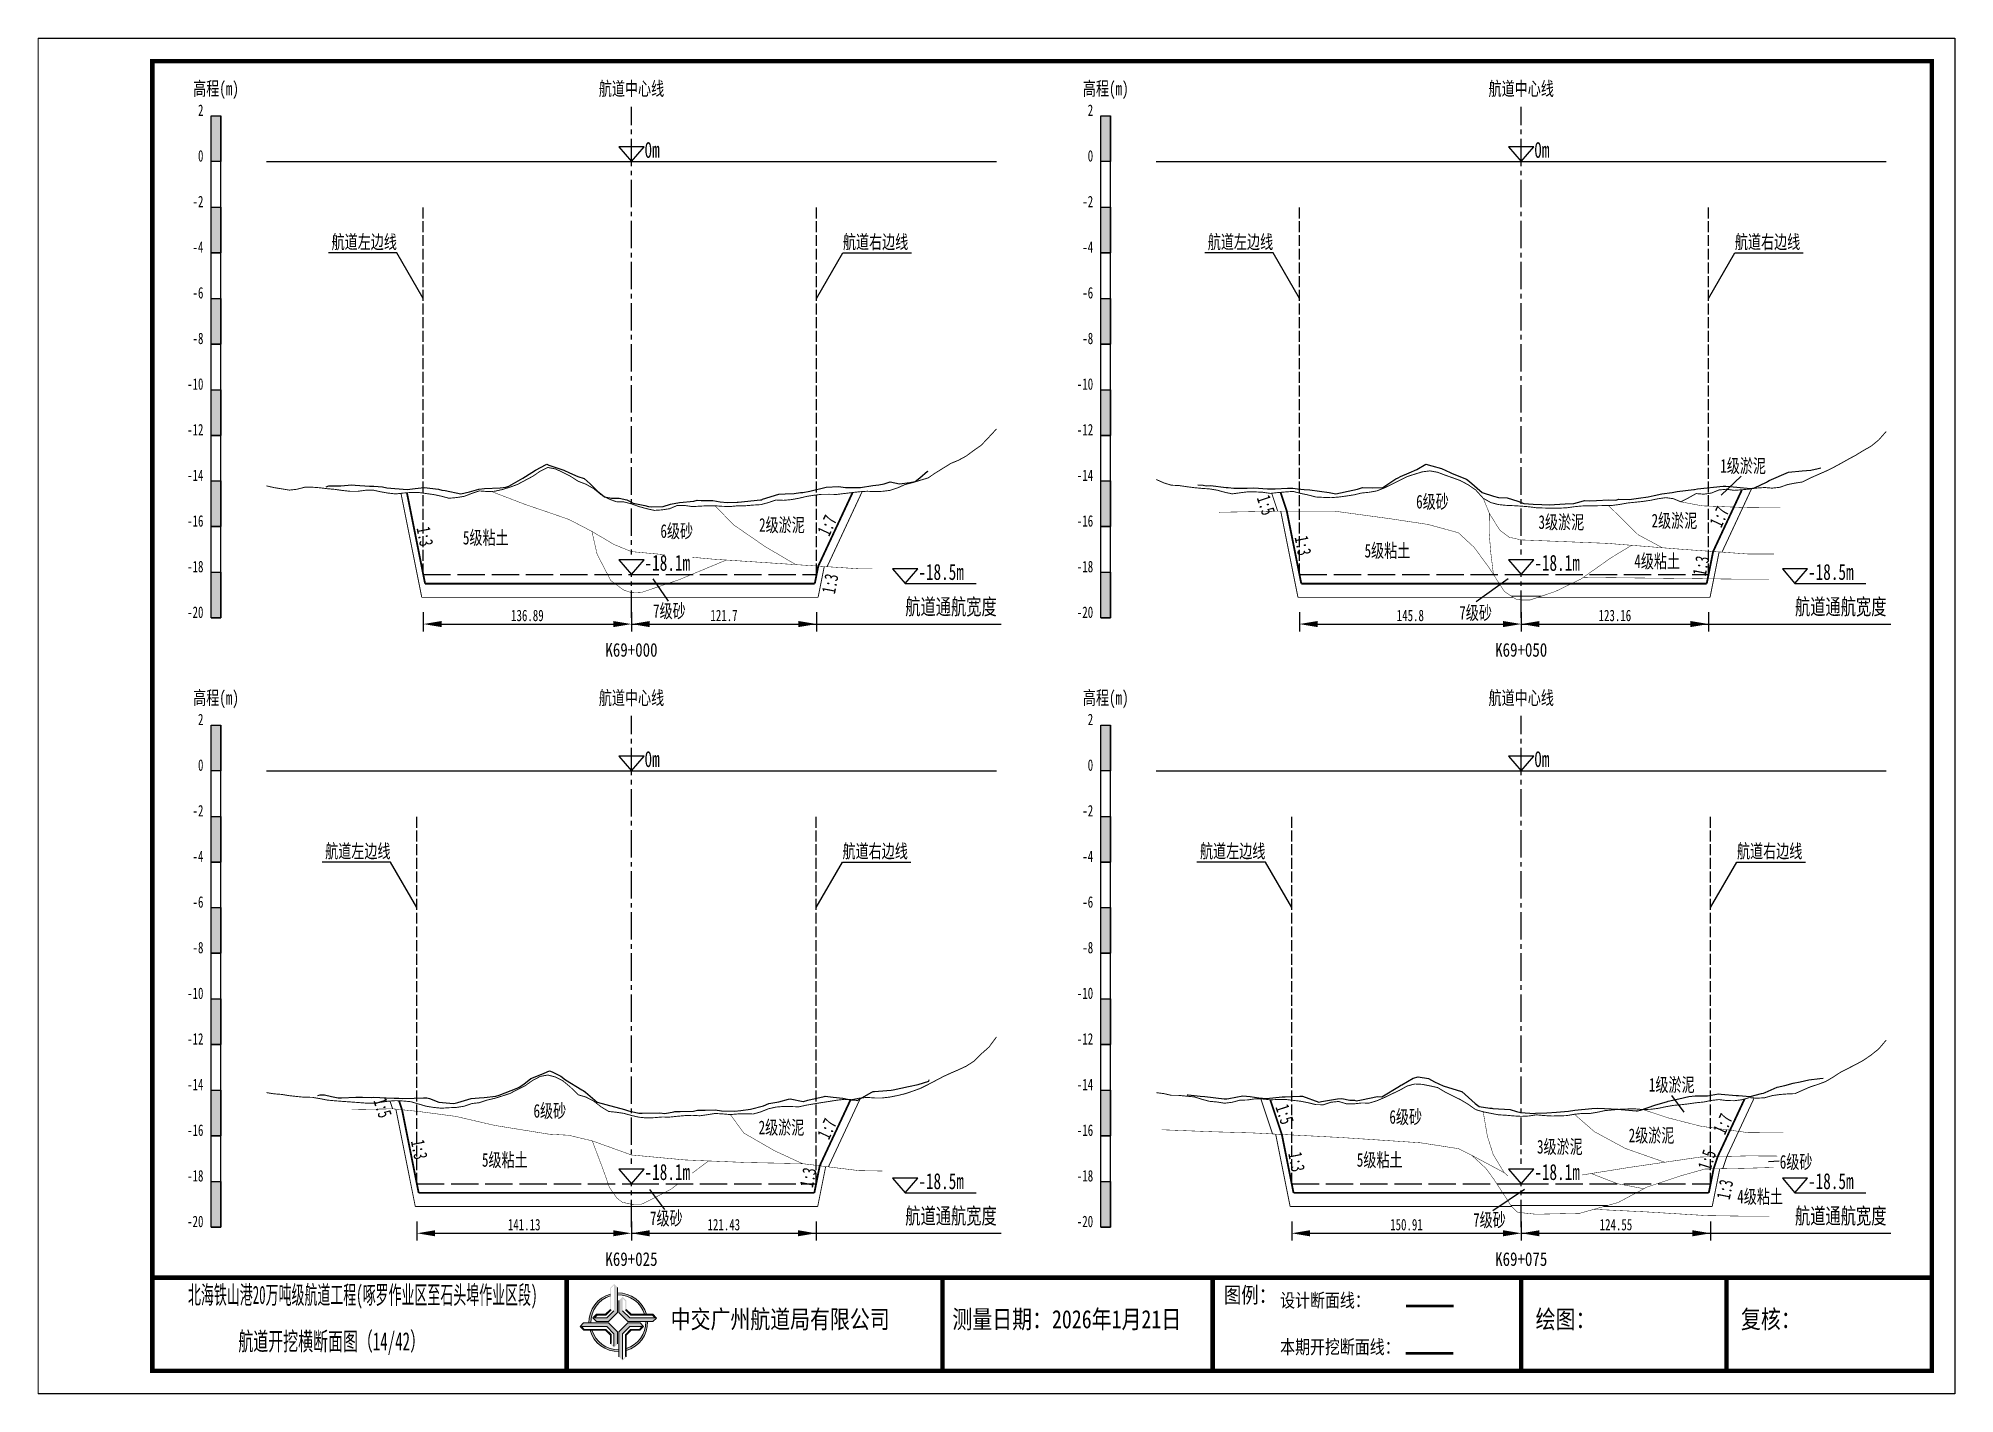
# Paper-space layout 'HDM_17' of a CAD drawing. Header units: millimetres. Extents: x 0 to 420, y 0 to 297.
# The model-space entities are those that its viewports show. They can reach past a viewport. Long polylines and large blocks are cut down to what shows.
import ezdxf
from ezdxf.enums import TextEntityAlignment as Align

# ---------------------------------------------------------------- set-up
doc = ezdxf.new("R2010")
doc.units = ezdxf.units.MM
for name, pattern in [('ACAD_ISO02W100', [15, 12, -3]), ('ACAD_ISO05W100', [33, 24, -3, 0, -3, 0, -3]), ('CENTER2', [1.125, 0.75, -0.125, 0.125, -0.125])]:
    doc.linetypes.add(name, pattern=pattern)
for name, color, linetype in [('0-图框图名', 2, 'Continuous'), ('0-桩号', 1, 'Continuous'), ('0-航道左右边线标注', 8, 'Continuous'), ('1-疏浚底高', 7, 'Continuous'), ('1-通航宽度', 7, 'Continuous'), ('1-通航底高', 7, 'Continuous'), ('202601', 5, 'Continuous'), ('DMX', 20, 'Continuous'), ('L1', 7, 'Continuous'), ('图幅外框线', 145, 'Continuous'), ('地质分层', 6, 'Continuous'), ('坡比', 1, 'Continuous'), ('尺寸标注', 1, 'Continuous'), ('开挖线', 4, 'Continuous'), ('标尺', 7, 'Continuous'), ('超挖线', 3, 'Continuous'), ('辅助框', 7, 'Continuous'), ('通航底面线', 7, 'ACAD_ISO02W100')]:
    doc.layers.add(name, color=color, linetype=linetype)
doc.styles.get("Standard").update_dxf_attribs({"font": 'arial.ttf'})
doc.styles.add('仿宋', font='仿宋_GB2312.ttf', dxfattribs={"width": 0.8})
doc.styles.add('仿宋GB2312', font='仿宋_GB2312.ttf', dxfattribs={"width": 0.7, "height": 2.5})
doc.styles.add('仿宋体', font='仿宋_GB2312.ttf', dxfattribs={"width": 0.8})
doc.dimstyles.new('2000', dxfattribs={"dimtxt": 3, "dimasz": 2.5, "dimexe": 1.25, "dimexo": 0.625, "dimtad": 1, "dimlfac": 2, "dimdsep": 46, "dimtxsty": 'Standard', "dimcen": 2.5, "dimadec": 0, "dimazin": 0, "dimtfac": 1, "dimtmove": 0, "dimatfit": 3, "dimfxl": 0, "dimarcsym": 0})

psp = doc.layouts.new('HDM_17')

msp = doc.modelspace()

# ---------------------------------------------------------------- texts
at = {"layer": '0-航道左右边线标注', "style": '仿宋', "width": 0.7}
for p in [(78.59624318119333, -7174.999999999984), (270.6275584654378, -7174.999999999984), (77.18412827743131, -7308.499999999984), (268.9246831397958, -7308.499999999984)]:
    msp.add_text('航道左边线', height=3, dxfattribs=at).set_placement(p, align=Align.BOTTOM_RIGHT)
for p in [(176.3408038295514, -7175.000000000016), (371.8283159144494, -7175.000000000016), (176.2496386060844, -7308.500000000016), (372.2890829707604, -7308.500000000016)]:
    msp.add_text('航道右边线', height=3, dxfattribs=at).set_placement(p, align=Align.BOTTOM_LEFT)
at = {"layer": '1-通航宽度', "style": '仿宋', "width": 0.7}
for p in [(190, -7255.35), (385, -7255.35), (190, -7388.85), (385, -7388.85)]:
    msp.add_text('航道通航宽度', height=3.5, dxfattribs=at).set_placement(p, align=Align.BOTTOM_LEFT)
at = {"layer": 'L1', "style": '仿宋', "width": 0.7}
for p in [(129.9999999999993, -7139.02892156085), (324.9999999999993, -7139.02892156085), (129.9999999999993, -7272.528921559919), (324.9999999999993, -7272.528921559919)]:
    msp.add_text('航道中心线', height=3, dxfattribs=at).set_placement(p, align=Align.MIDDLE_CENTER)
for p in [(132.8561237953247, -7154.179669429315), (327.8561237953247, -7154.179669429315), (132.8561237953247, -7287.679669428384), (327.8561237953247, -7287.679669428384)]:
    msp.add_text('0m ', height=3.5, dxfattribs=at).set_placement(p)
at = {"layer": '地质分层', "linetype": 'Continuous', "style": '仿宋GB2312', "width": 0.7}
for s, p in [('1级淤泥', (373.6385230508587, -7221.667165067182)), ('6级砂', (305.5483784148511, -7229.517617422965)), ('3级淤泥', (333.7957728538478, -7234.005293403071)), ('2级淤泥', (358.5778442279899, -7233.690236894855)), ('5级粘土', (98.06756560045885, -7237.41345766341)), ('6级砂', (139.9244203016443, -7235.965634284381)), ('2级淤泥', (162.9728297056846, -7234.632748546516)), ('5级粘土', (295.6823226540093, -7240.262112787112)), ('4级粘土', (354.8033440491146, -7242.568880696017)), ('7级砂', (138.3043957086794, -7253.48179902614)), ('7级砂', (315.0013929162616, -7253.864716454857)), ('1级淤泥', (357.999663864319, -7357.2945178317)), ('6级砂', (112.1049482268446, -7363.017617422965)), ('6级砂', (299.6873703323746, -7364.34557585412)), ('2级淤泥', (162.873467450938, -7366.655185176561)), ('2级淤泥', (353.5600703554211, -7368.401143460201)), ('3级淤泥', (333.4713015788058, -7370.88053134748)), ('5级粘土', (102.2388924660028, -7373.762112787112)), ('5级粘土', (293.9794473283675, -7373.762112787112)), ('6级砂', (385.2456638703389, -7374.190896988086)), ('4级粘土', (377.3621379245888, -7381.817676231825)), ('7级砂', (137.6324324324324, -7386.566907894126)), ('7级砂', (318.0423177445865, -7386.915629814281))]:
    msp.add_text(s, height=3, dxfattribs=at).set_placement(p, align=Align.MIDDLE_CENTER)
at = {"layer": '坡比', "style": '仿宋体', "width": 0.7}
for s, rotation, p in [('1:5', 288, (269.0731614631946, -7230.282721006373)), ('1:7', 65, (172.8855756077264, -7234.745875283612)), ('1:7', 65, (368.4082982919651, -7232.844885869589)), ('1:3', 281, (84.73933710620801, -7237.149612578758)), ('1:3', 281, (277.1706552357045, -7239.155718952859)), ('1:3', 79, (364.398091747199, -7243.585568349439)), ('1:3', 79, (173.5371965489713, -7247.512056115797)), ('1:5', 288, (75.46481512305836, -7362.363744731514)), ('1:5', 288, (273.1690929260791, -7363.768585691319)), ('1:7', 65, (172.8361569807609, -7366.965289924361)), ('1:7', 65, (369.1978739474839, -7365.890824508831)), ('1:3', 281, (83.49616467031352, -7371.500417065937)), ('1:3', 281, (275.7774289610488, -7374.20396420779)), ('1:5', 72, (365.7184886591057, -7373.761579553047)), ('1:3', 79, (168.7091168368197, -7377.639710122135)), ('1:3', 79, (369.6389138898392, -7380.248037472376))]:
    msp.add_text(s, height=3, rotation=rotation, dxfattribs=at).set_placement(p, align=Align.MIDDLE)
at = {"layer": '辅助框', "color": 7, "style": '仿宋GB2312'}
for s, width, p in [('北海铁山港20万吨级航道工程(啄罗作业区至石头埠作业区段)', 0.52, (71.09226409782636, -7403.34125590487)), ('         航道开挖横断面图（14/42）', 0.6, (56.9466304078542, -7413.528455383558))]:
    msp.add_text(s, height=4, dxfattribs=dict(at, width=width)).set_placement(p, align=Align.MIDDLE_CENTER)
at = {"layer": '辅助框', "insert": (259.8269339571777, -7401.631954133956), "char_height": 3.5, "width": 20.65205776894732, "attachment_point": 1, "style": '仿宋'}
msp.add_mtext('{\\C3;图例：}', dxfattribs=at)
at = {"layer": '辅助框', "color": 7, "lineweight": 50, "insert": (272.1653762081879, -7403.051345709999), "char_height": 3, "width": 26.24716962347821, "attachment_point": 1, "style": '仿宋'}
msp.add_mtext('设计断面线：', dxfattribs=at)
at = {"layer": '辅助框', "lineweight": 0, "char_height": 4, "width": 115.8863471220259, "attachment_point": 1}
for s, insert in [('{\\fKaiTi|b0|i0|c134|p49;\\W0.8;中交广州航道局有限公司}', (138.5828873331767, -7406.682042507085)), ('{\\fKaiTi|b0|i0|c134|p49;\\W0.8;测量日期：2026年1月21日}', (200.3284275241698, -7406.682042507085)), ('{\\fKaiTi|b0|i0|c134|p49;\\W0.8;绘图：}', (328.1550933672738, -7406.682042507085)), ('{\\fKaiTi|b0|i0|c134|p49;\\W0.8;复核：}', (373.1550933672738, -7406.682042507085))]:
    msp.add_mtext(s, dxfattribs=dict(at, insert=insert))
at = {"layer": '辅助框', "color": 1, "insert": (272.1653762081879, -7413.260362698303), "char_height": 3, "width": 26.24716962347821, "attachment_point": 1, "style": '仿宋'}
msp.add_mtext('本期开挖断面线：', dxfattribs=at)

# ---------------------------------------------------------------- blocks, each defined once
blk = doc.blocks.new('标尺')
at = {"layer": '标尺', "linetype": 'Continuous'}
for points in [[(-2.116669999959413, 100), (0, 100), (0, 90), (-2.116669999959413, 90)], [(-2.116669999959413, 80), (0, 80), (0, 70), (-2.116669999959413, 70)], [(-2.116669999959413, 60), (0, 60), (0, 50), (-2.116669999959413, 50)], [(-2.116669999959413, 40), (0, 40), (0, 30), (-2.116669999959413, 30)], [(-2.116669999959413, 20), (0, 20), (0, 10), (-2.116669999959413, 10)], [(-2.116669999959413, 0), (0, 0), (0, -10), (-2.116669999959413, -10)]]:
    blk.add_hatch(color=256, dxfattribs=at).paths.add_polyline_path(points)
for p, q in [((-2.116669999959413, -10), (-2.116669999959413, 100)), ((0, -10), (0, 100)), ((-2.116669999959413, 80), (0, 80)), ((-2.116669999959413, 70), (0, 70)), ((-2.116669999959413, 60), (0, 60)), ((-2.116669999959413, 50), (0, 50)), ((-2.116669999959413, 40), (0, 40)), ((-2.116669999959413, 30), (0, 30)), ((-2.116669999959413, 20), (0, 20)), ((-2.116669999959413, 10), (0, 10)), ((-2.116669999959413, 0), (0, 0)), ((-2.116669999959413, -10), (0, -10))]:
    blk.add_line(p, q, dxfattribs=at)
at = {"layer": '标尺'}
for points in [[(-2.116669999959413, 100), (0, 100), (0, 90), (-2.116669999959413, 90)], [(-2.116669999959413, 100), (0, 100), (0, 90), (-2.116669999959413, 90)], [(-2.116669999959413, 80), (0, 80), (0, 70), (-2.116669999959413, 70)], [(-2.116669999959413, 80), (0, 80), (0, 70), (-2.116669999959413, 70)], [(-2.116669999959413, 60), (0, 60), (0, 50), (-2.116669999959413, 50)], [(-2.116669999959413, 60), (0, 60), (0, 50), (-2.116669999959413, 50)], [(-2.116669999959413, 40), (0, 40), (0, 30), (-2.116669999959413, 30)], [(-2.116669999959413, 40), (0, 40), (0, 30), (-2.116669999959413, 30)], [(-2.116669999959413, 20), (0, 20), (0, 10), (-2.116669999959413, 10)], [(-2.116669999959413, 20), (0, 20), (0, 10), (-2.116669999959413, 10)], [(-2.116669999959413, 0), (0, 0), (0, -10), (-2.116669999959413, -10)], [(-2.116669999959413, 0), (0, 0), (0, -10), (-2.116669999959413, -10)]]:
    blk.add_lwpolyline(points, close=True, dxfattribs=at)
at = {"layer": '标尺', "style": '仿宋GB2312', "width": 0.7}
blk.add_text('高程(m)', height=3, dxfattribs=at).set_placement((-1.058334999950603, 106.0000000009313), align=Align.MIDDLE_CENTER)
for s, p in [('2', (-3.816669999971054, 100)), ('0', (-3.816669999971054, 90)), ('-2', (-3.816669999971054, 80)), ('-4', (-3.816669999971054, 70)), ('-6', (-3.816669999971054, 60)), ('-8', (-3.816669999971054, 50)), ('-10', (-3.816669999971054, 40)), ('-12', (-3.816669999971054, 30)), ('-14', (-3.816669999971054, 20)), ('-16', (-3.816669999971054, 10)), ('-18', (-3.816669999971054, 0)), ('-20', (-3.816669999971054, -10))]:
    blk.add_text(s, height=2.5, dxfattribs=at).set_placement(p, align=Align.RIGHT)
blk = doc.blocks.new('*D225')
at = {"layer": 'Defpoints', "color": 0, "ltscale": 0.5}
for p in [(84.36974587306051, -7245.5), (130, -7245.5), (130, -7256.353202087606)]:
    blk.add_point(p, dxfattribs=at)
at = {"layer": '尺寸标注', "color": 0, "lineweight": -2, "ltscale": 0.5}
for p, q in [((84.36974587306051, -7253.75), (84.36974587306051, -7257.953202087607)), ((88.36974587306051, -7256.353202087606), (126, -7256.353202087606)), ((130, -7253.75), (130, -7257.953202087607))]:
    blk.add_line(p, q, dxfattribs=at)
at = {"layer": '尺寸标注', "color": 0, "ltscale": 0.5}
for points in [[(88.36974587306051, -7255.686535420939), (88.36974587306051, -7257.019868754273), (84.36974587306051, -7256.353202087606)], [(126, -7255.686535420939), (126, -7257.019868754273), (130, -7256.353202087606)]]:
    blk.add_solid(points, dxfattribs=at)
at = {"layer": '尺寸标注', "color": 0, "ltscale": 0.5, "insert": (107.1848729365303, -7254.478202087606), "char_height": 2.5, "attachment_point": 5, "style": '仿宋GB2312'}
blk.add_mtext('136.89', dxfattribs=at)
blk = doc.blocks.new('*D226')
at = {"layer": 'Defpoints', "color": 0, "ltscale": 0.5}
for p in [(82.95763096929849, -7379), (130, -7379), (130, -7389.85317176515)]:
    blk.add_point(p, dxfattribs=at)
at = {"layer": '尺寸标注', "color": 0, "lineweight": -2, "ltscale": 0.5}
for p, q in [((82.95763096929849, -7387.25), (82.95763096929849, -7391.453171765151)), ((130, -7387.25), (130, -7391.453171765151)), ((86.95763096929849, -7389.85317176515), (126, -7389.85317176515))]:
    blk.add_line(p, q, dxfattribs=at)
at = {"layer": '尺寸标注', "color": 0, "ltscale": 0.5}
for points in [[(86.95763096929849, -7389.186505098483), (86.95763096929849, -7390.519838431817), (82.95763096929849, -7389.85317176515)], [(126, -7389.186505098483), (126, -7390.519838431817), (130, -7389.85317176515)]]:
    blk.add_solid(points, dxfattribs=at)
at = {"layer": '尺寸标注', "color": 0, "ltscale": 0.5, "insert": (106.4788154846492, -7387.97817176515), "char_height": 2.5, "attachment_point": 5, "style": '仿宋GB2312'}
blk.add_mtext('141.13', dxfattribs=at)
blk = doc.blocks.new('*D227')
at = {"layer": 'Defpoints', "color": 0, "ltscale": 0.5}
for p in [(276.401061157305, -7245.5), (325, -7245.5), (325, -7256.3529336288)]:
    blk.add_point(p, dxfattribs=at)
at = {"layer": '尺寸标注', "color": 0, "lineweight": -2, "ltscale": 0.5}
for p, q in [((276.401061157305, -7253.75), (276.401061157305, -7257.952933628801)), ((280.401061157305, -7256.3529336288), (321, -7256.3529336288)), ((325, -7253.75), (325, -7257.952933628801))]:
    blk.add_line(p, q, dxfattribs=at)
at = {"layer": '尺寸标注', "color": 0, "ltscale": 0.5}
for points in [[(280.401061157305, -7255.686266962133), (280.401061157305, -7257.019600295467), (276.401061157305, -7256.3529336288)], [(321, -7255.686266962133), (321, -7257.019600295467), (325, -7256.3529336288)]]:
    blk.add_solid(points, dxfattribs=at)
at = {"layer": '尺寸标注', "color": 0, "ltscale": 0.5, "insert": (300.7005305786525, -7254.4779336288), "char_height": 2.5, "attachment_point": 5, "style": '仿宋GB2312'}
blk.add_mtext('145.8', dxfattribs=at)
blk = doc.blocks.new('*D228')
at = {"layer": 'Defpoints', "color": 0, "ltscale": 0.5}
for p in [(274.698185831663, -7379), (325, -7379), (325, -7389.852903252016)]:
    blk.add_point(p, dxfattribs=at)
at = {"layer": '尺寸标注', "color": 0, "lineweight": -2, "ltscale": 0.5}
for p, q in [((274.698185831663, -7387.25), (274.698185831663, -7391.452903252017)), ((325, -7387.25), (325, -7391.452903252017)), ((278.698185831663, -7389.852903252016), (321, -7389.852903252016))]:
    blk.add_line(p, q, dxfattribs=at)
at = {"layer": '尺寸标注', "color": 0, "ltscale": 0.5}
for points in [[(278.698185831663, -7389.186236585349), (278.698185831663, -7390.519569918683), (274.698185831663, -7389.852903252016)], [(321, -7389.186236585349), (321, -7390.519569918683), (325, -7389.852903252016)]]:
    blk.add_solid(points, dxfattribs=at)
at = {"layer": '尺寸标注', "color": 0, "ltscale": 0.5, "insert": (299.8490929158315, -7387.977903252016), "char_height": 2.5, "attachment_point": 5, "style": '仿宋GB2312'}
blk.add_mtext('150.91', dxfattribs=at)
blk = doc.blocks.new('*D166')
at = {"layer": 'Defpoints', "color": 0, "ltscale": 0.5}
for p in [(130, -7245.5), (170.567301137626, -7245.5), (170.567301137626, -7256.353146257097)]:
    blk.add_point(p, dxfattribs=at)
at = {"layer": '尺寸标注', "color": 0, "lineweight": -2, "ltscale": 0.5}
for p, q in [((130, -7253.75), (130, -7257.953146257098)), ((134, -7256.353146257097), (166.567301137626, -7256.353146257097)), ((170.567301137626, -7253.75), (170.567301137626, -7257.953146257098))]:
    blk.add_line(p, q, dxfattribs=at)
at = {"layer": '尺寸标注', "color": 0, "ltscale": 0.5}
for points in [[(134, -7255.68647959043), (134, -7257.019812923764), (130, -7256.353146257097)], [(166.567301137626, -7255.68647959043), (166.567301137626, -7257.019812923764), (170.567301137626, -7256.353146257097)]]:
    blk.add_solid(points, dxfattribs=at)
at = {"layer": '尺寸标注', "color": 0, "ltscale": 0.5, "insert": (150.283650568813, -7254.478146257097), "char_height": 2.5, "attachment_point": 5, "style": '仿宋GB2312'}
blk.add_mtext('121.7', dxfattribs=at)
blk = doc.blocks.new('*D167')
at = {"layer": 'Defpoints', "color": 0, "ltscale": 0.5}
for p in [(130, -7379), (170.476135914159, -7379), (170.476135914159, -7389.853116048845)]:
    blk.add_point(p, dxfattribs=at)
at = {"layer": '尺寸标注', "color": 0, "lineweight": -2, "ltscale": 0.5}
for p, q in [((130, -7387.25), (130, -7391.453116048845)), ((170.476135914159, -7387.25), (170.476135914159, -7391.453116048845)), ((134, -7389.853116048845), (166.476135914159, -7389.853116048845))]:
    blk.add_line(p, q, dxfattribs=at)
at = {"layer": '尺寸标注', "color": 0, "ltscale": 0.5}
for points in [[(134, -7389.186449382178), (134, -7390.519782715512), (130, -7389.853116048845)], [(166.476135914159, -7389.186449382178), (166.476135914159, -7390.519782715512), (170.476135914159, -7389.853116048845)]]:
    blk.add_solid(points, dxfattribs=at)
at = {"layer": '尺寸标注', "color": 0, "ltscale": 0.5, "insert": (150.2380679570795, -7387.978116048845), "char_height": 2.5, "attachment_point": 5, "style": '仿宋GB2312'}
blk.add_mtext('121.43', dxfattribs=at)
blk = doc.blocks.new('*D168')
at = {"layer": 'Defpoints', "color": 0, "ltscale": 0.5}
for p in [(325, -7245.5), (366.054813222524, -7245.5), (366.054813222524, -7256.352877078805)]:
    blk.add_point(p, dxfattribs=at)
at = {"layer": '尺寸标注', "color": 0, "lineweight": -2, "ltscale": 0.5}
for p, q in [((325, -7253.75), (325, -7257.952877078806)), ((329, -7256.352877078805), (362.054813222524, -7256.352877078805)), ((366.054813222524, -7253.75), (366.054813222524, -7257.952877078806))]:
    blk.add_line(p, q, dxfattribs=at)
at = {"layer": '尺寸标注', "color": 0, "ltscale": 0.5}
for points in [[(329, -7255.686210412138), (329, -7257.019543745472), (325, -7256.352877078805)], [(362.054813222524, -7255.686210412138), (362.054813222524, -7257.019543745472), (366.054813222524, -7256.352877078805)]]:
    blk.add_solid(points, dxfattribs=at)
at = {"layer": '尺寸标注', "color": 0, "ltscale": 0.5, "insert": (345.527406611262, -7254.477877078805), "char_height": 2.5, "attachment_point": 5, "style": '仿宋GB2312'}
blk.add_mtext('123.16', dxfattribs=at)
blk = doc.blocks.new('*D169')
at = {"layer": 'Defpoints', "color": 0, "ltscale": 0.5}
for p in [(325, -7379), (366.515580278835, -7379), (366.515580278835, -7389.852846055719)]:
    blk.add_point(p, dxfattribs=at)
at = {"layer": '尺寸标注', "color": 0, "lineweight": -2, "ltscale": 0.5}
for p, q in [((325, -7387.25), (325, -7391.452846055719)), ((366.515580278835, -7387.25), (366.515580278835, -7391.452846055719)), ((329, -7389.852846055719), (362.515580278835, -7389.852846055719))]:
    blk.add_line(p, q, dxfattribs=at)
at = {"layer": '尺寸标注', "color": 0, "ltscale": 0.5}
for points in [[(329, -7389.186179389052), (329, -7390.519512722386), (325, -7389.852846055719)], [(362.515580278835, -7389.186179389052), (362.515580278835, -7390.519512722386), (366.515580278835, -7389.852846055719)]]:
    blk.add_solid(points, dxfattribs=at)
at = {"layer": '尺寸标注', "color": 0, "ltscale": 0.5, "insert": (345.7577901394175, -7387.977846055719), "char_height": 2.5, "attachment_point": 5, "style": '仿宋GB2312'}
blk.add_mtext('124.55', dxfattribs=at)
blk = doc.blocks.new('通航底高')
at = {"layer": '1-通航底高'}
for p, q in [((-2.762494692986365, 3.232132659759372), (5.923793651163578e-06, 6.932765245437622e-06)), ((2.762506540631875, 3.232132659759372), (-2.762494692986365, 3.232132659759372)), ((5.923793651163578e-06, 6.932765245437622e-06), (2.762506540631875, 3.232132659759372))]:
    blk.add_line(p, q, dxfattribs=at)
at = {"layer": '1-通航底高', "style": '仿宋', "width": 0.7}
blk.add_attdef('通航底高', (2.856129719933961, 0.8203305718488991), '', height=3.5, dxfattribs=at)
blk = doc.blocks.new('疏浚底高')
at = {"layer": '1-疏浚底高'}
for p, q in [((-2.762500616780017, 3.232125726994127), (0, 0)), ((2.762500616838224, 3.232125726994127), (-2.762500616780017, 3.232125726994127)), ((0, 0), (2.762500616838224, 3.232125726994127)), ((-5.923793651163578e-06, -6.932765245437622e-06), (15.51466270413067, -6.932765245437622e-06))]:
    blk.add_line(p, q, dxfattribs=at)
at = {"layer": '1-疏浚底高', "style": '仿宋', "width": 0.7}
blk.add_attdef('疏浚底高', (2.856123796140309, 0.8203236390836537), '', height=3.5, dxfattribs=at)

# ---------------------------------------------------------------- hatches: boundary and pattern name
at = {"layer": '辅助框'}
h = msp.add_hatch(color=5, dxfattribs=at)
edge = h.paths.add_edge_path()
edge.add_ellipse((127.1048981619263, -7409.349361724388), major_axis=(-6.017077195920141, 1.733884546287947e-06), ratio=0.9999999825377229, start_angle=-73.21171767175571, end_angle=1.446762146054482, ccw=False)
edge.add_line((125.3669512655819, -7403.588740435135), (125.3669512655819, -7403.167564622652))
edge.add_ellipse((127.1048981619263, -7409.349361724388), major_axis=(-6.421454345493813, 3.783831980513644e-06), ratio=0.9999999825377264, start_angle=-74.29719975771904, end_angle=1.35689506309039)
edge.add_line((120.6852443899596, -7409.501418438208), (121.089739076295, -7409.501279625189))
edge = h.paths.add_edge_path()
edge.add_ellipse((127.1048981619263, -7409.349361724388), major_axis=(-6.017077195920906, 2.624791690933952e-07), ratio=0.9999999825377339, start_angle=196.7802887631043, end_angle=271.43091869106274, ccw=False)
edge.add_line((132.8657615286196, -7407.612217217457), (133.2869208620573, -7407.612217217457))
edge.add_ellipse((127.1048981619263, -7409.349361724388), major_axis=(-6.42145434549481, 2.055023733972632e-07), ratio=0.9999999825377471, start_angle=195.6953323995753, end_angle=271.3407921785149)
edge.add_line((126.9546420980776, -7402.929665483964), (126.9546420980776, -7403.334160818589))
edge = h.paths.add_edge_path()
edge.add_ellipse((127.1048981619263, -7409.349361724388), major_axis=(-6.421454345494847, 2.398647111377442e-07), ratio=0.9999999825377328, start_angle=105.7065267224622, end_angle=181.3336320078198)
edge.add_line((133.524613072821, -7409.199907793533), (133.1201189896251, -7409.199907793533))
edge.add_ellipse((127.1048981619263, -7409.349361724388), major_axis=(-6.017077195920033, 3.038804149501319e-06), ratio=0.9999999825377467, start_angle=106.79232762585761, end_angle=181.4233031416354, ccw=False)
edge.add_line((128.8432505362118, -7415.109860479367), (128.8432505362118, -7415.531044626963))
edge = h.paths.add_edge_path()
edge.add_ellipse((127.1048981619263, -7409.349361724388), major_axis=(6.017077195919978, 2.129043967020969e-06), ratio=0.9999999825377341, start_angle=196.8039056354283, end_angle=271.4347580706571, ccw=False)
edge.add_line((121.344752034613, -7411.088882915747), (120.9235845100368, -7411.089027449381))
edge.add_ellipse((127.1048981619263, -7409.349361724388), major_axis=(6.421454345494965, 1.010893226884053e-06), ratio=0.9999999825377122, start_angle=195.7186902341801, end_angle=271.3444001294426)
edge.add_line((127.255559682318, -7415.769048223508), (127.255559682318, -7415.364552247775))
h = msp.add_hatch(color=5, dxfattribs=at)
h.paths.add_polyline_path([(126.9546420980776, -7401.745531914723), (126.1757059255923, -7400.967633330833), (125.3669512655819, -7401.776153838646), (125.3669512655819, -7406.536597661984), (124.2904413504089, -7407.612023077023), (122.3438002462769, -7407.612023077023), (121.5476570150936, -7408.407358599197), (122.3430715353573, -7409.199178399098), (124.9786408987427, -7409.199178399098), (126.9546420980776, -7407.223855132592)])
h.paths.add_polyline_path([(126.1454878347898, -7406.835033672583), (124.5901777487183, -7408.390380010616), (121.8645652029598, -7408.390380010616), (122.4652603720213, -7407.792388775122), (124.4098916037167, -7407.792388775122), (125.546555675366, -7406.624466802608), (125.546555675366, -7401.865021880639), (126.1454878347898, -7401.267331255448)], flags=16)
h = msp.add_hatch(color=5, dxfattribs=at)
h.paths.add_polyline_path([(129.2303930898989, -7409.199907793533), (134.7087164358581, -7409.199907793533), (135.4866149771298, -7408.420971685421), (134.6780945333923, -7407.612217217457), (129.9176505178893, -7407.612217217457), (128.8422251455868, -7406.53570710994), (128.8422251455868, -7404.589066240799), (128.0468895376707, -7403.792922881616), (127.2550698874081, -7404.588337358963), (127.2550698874081, -7407.223906744015)])
h.paths.add_polyline_path([(128.0638682974363, -7406.835443487179), (128.0638682974363, -7404.109831133377), (128.6618594259704, -7404.7105261531), (128.6618594259704, -7406.655157427323), (129.8297815481509, -7407.791821563255), (134.5892263845886, -7407.791821563255), (135.1869169882322, -7408.390753594411), (129.6192146566893, -7408.390753594411)], flags=16)
h = msp.add_hatch(color=5, dxfattribs=at)
h.paths.add_polyline_path([(124.9782503531063, -7409.49994512273), (119.4999273275817, -7409.50182517649), (118.7222961355532, -7410.281028228294), (119.5310940756286, -7411.089505327714), (124.2915378347719, -7411.087871709836), (125.3673325613523, -7412.164012334835), (125.3680006033266, -7414.110653374684), (126.163609392413, -7414.90652363826), (126.9551560110534, -7414.110837432396), (126.9542515524412, -7411.475268389237)])
h.paths.add_polyline_path([(126.1455864859009, -7411.86400901438), (126.14652185578, -7414.589621367943), (125.5483246237124, -7413.989131426346), (125.5476572866822, -7412.044500322831), (124.3793451315249, -7410.908237114918), (119.619900572815, -7410.909870391381), (119.0220044638003, -7410.311143438351), (124.5897064962769, -7410.309232793819)], flags=16)
h = msp.add_hatch(color=5, dxfattribs=at)
h.paths.add_polyline_path([(129.2315609030212, -7409.499116607201), (127.255559682318, -7411.474439873708), (127.255559682318, -7416.952763262284), (128.0344958761716, -7417.730661675465), (128.8432505362118, -7416.922141167653), (128.8432505362118, -7412.161697344315), (129.919760451355, -7411.086271929276), (131.866401555487, -7411.086271929276), (132.6625447653318, -7410.290936407101), (131.8671302450681, -7409.499116607201)])
h.paths.add_polyline_path([(129.6200240744139, -7410.307915166866), (132.3456365774656, -7410.307915166866), (131.7449414297427, -7410.905906231177), (129.8003101767088, -7410.905906231177), (128.6636461050595, -7412.07382820369), (128.6636461050595, -7416.833273125661), (128.0647139669741, -7417.430963750851), (128.0647139669741, -7411.863261333716)], flags=16)

# ---------------------------------------------------------------- linework, layer by layer
at = {"layer": '0-航道左右边线标注', "linetype": 'ACAD_ISO02W100', "ltscale": 0.2}
for points in [[(84.36974587306031, -7245.5), (84.36974587306031, -7165)], [(170.5673011376257, -7245.5), (170.5673011376257, -7165)], [(276.4010611573049, -7245.5), (276.4010611573049, -7165)], [(366.054813222524, -7245.5), (366.054813222524, -7165)], [(82.9576309692984, -7379), (82.9576309692984, -7298.5)], [(170.4761359141594, -7379), (170.4761359141594, -7298.5)], [(274.6981858316631, -7379), (274.6981858316631, -7298.5)], [(366.5155802788349, -7379), (366.5155802788349, -7298.5)]]:
    msp.add_lwpolyline(points, dxfattribs=at)
at = {"layer": '0-航道左右边线标注'}
for points in [[(84.36974587306051, -7185), (78.59624318119333, -7174.999999999984), (63.59624318119333, -7174.99999999994)], [(170.567301137626, -7185), (176.3408038295514, -7175.000000000016), (191.3408038295514, -7175.00000000006)], [(276.401061157305, -7185), (270.6275584654378, -7174.999999999984), (255.6275584654378, -7174.99999999994)], [(366.054813222524, -7185), (371.8283159144494, -7175.000000000016), (386.8283159144494, -7175.00000000006)], [(82.95763096929849, -7318.5), (77.18412827743131, -7308.499999999984), (62.18412827743131, -7308.49999999994)], [(170.476135914159, -7318.5), (176.2496386060844, -7308.500000000016), (191.2496386060844, -7308.50000000006)], [(274.698185831663, -7318.5), (268.9246831397958, -7308.499999999984), (253.9246831397958, -7308.49999999994)], [(366.515580278835, -7318.5), (372.2890829707604, -7308.500000000016), (387.2890829707604, -7308.50000000006)]]:
    msp.add_lwpolyline(points, dxfattribs=at)
at = {"layer": '1-通航宽度'}
for points in [[(130, -7256.35), (211, -7256.35)], [(325, -7256.35), (406, -7256.35)], [(130, -7389.85), (211, -7389.85)], [(325, -7389.85), (406, -7389.85)]]:
    msp.add_lwpolyline(points, dxfattribs=at)
at = {"layer": '202601', "color": 1, "linetype": 'Continuous'}
for points in [[(63.11700000019826, -7226.3), (63.64714814834626, -7226.050000190735), (64.72381481501327, -7226.050000190735), (66.31381481501327, -7226.050000190735), (68.74048148167927, -7225.85000038147), (69.47714814834626, -7225.900001525879), (72.58048148167927, -7226.100001335145), (72.74048148167927, -7226.100001335145), (73.54048148167927, -7226.149997711182), (75.40048148167926, -7226.30000114441), (76.36714814834627, -7226.500000953675), (80.83048148167927, -7226.849999427796), (82.58714814834627, -7226.649999618531), (84.59048148167926, -7226.449999809266), (87.71381481501325, -7226.799998283387), (88.47048148167926, -7226.999998092652), (89.17714814834626, -7227.049999237061), (92.61048148167926, -7227.800002098084), (94.47048148167926, -7227.350001335145), (96.53714814834626, -7226.799998283387), (97.81381481501326, -7226.649999618531), (101.2338148150133, -7226.500000953675), (102.4771481483463, -7226.350002288819), (103.1304814816793, -7226.149997711182), (106.1638148150133, -7224.349999427796), (106.8038148150133, -7224.000000953675), (108.9804814816793, -7222.600002288819), (111.3371481483463, -7221.399998664856), (111.4404814816793, -7221.350002288819), (111.8504814816793, -7221.550002098084), (115.1804814816793, -7222.600002288819), (116.4238148150133, -7223.200001716614), (118.2204814816793, -7224.000000953675), (119.5971481483463, -7224.450001716614), (120.9704814816793, -7225.650000572205), (122.5371481483463, -7227.199997901917), (124.0504814816793, -7228.499999046326), (125.6038148150133, -7228.80000114441), (127.2971481483463, -7228.75), (128.9771481483463, -7229.149999618531), (130.3938148150133, -7229.850001335145), (132.9304814816793, -7230.349998474122), (133.7571481483463, -7230.599999427796), (134.2838148150133, -7230.700001716614), (136.9804814816792, -7230.599999427796), (138.5471481483463, -7230.100002288819), (140.5438148150133, -7229.749999046326), (143.6838148150132, -7229.450001716614), (144.3938148150133, -7229.20000076294), (145.3038148150133, -7229.299998283387), (147.8538148150133, -7229.299998283387), (149.4071481483463, -7229.60000038147), (150.9371481483463, -7229.699997901917), (153.1471481483463, -7229.650001525879), (153.3604814816792, -7229.650001525879), (158.2971481483463, -7229.149999618531), (158.5571481483462, -7229.099998474122), (158.7138148150133, -7229.000000953675), (162.3171481483463, -7227.899999618531), (163.7038148150133, -7227.800002098084), (165.6771481483462, -7227.750000953675), (167.0504814816792, -7227.55000114441), (167.5604814816793, -7227.55000114441), (169.1204814816792, -7227.199997901917), (172.6438148150133, -7226.350002288819), (175.3771481483463, -7226.199998855591), (176.9404814816793, -7226.399998664856), (177.5704814816793, -7226.399998664856), (180.2138148150133, -7226.449999809266), (182.8771481483463, -7225.999999046326), (184.2371481483463, -7225.85000038147), (185.3538148150133, -7225.599999427796), (186.7204814816793, -7225.149998664856), (188.7404814816792, -7225.599999427796), (191.0238148150133, -7225.349998474122), (192.1471481483463, -7225.100002288819), (193.1738148150133, -7224.299998283387), (194.8638148150133, -7222.849998474122), (194.9671481483463, -7222.899999618531), (194.9804814816792, -7222.849998474122)], [(254.0970000001983, -7225.85), (255.2904444446423, -7225.900001525879), (255.9204444446423, -7226.050000190735), (256.8704444446423, -7225.999999046326), (260.3204444446423, -7226.399998664856), (260.7504444446423, -7226.449999809265), (262.0337777779763, -7226.550002098083), (263.4804444446423, -7226.599998474121), (264.9204444446423, -7226.550002098083), (266.4071111113093, -7226.500000953674), (269.3771111113093, -7226.700000762939), (271.0504444446423, -7226.700000762939), (273.7504444446423, -7226.550002098083), (274.9337777779763, -7226.599998474121), (275.9704444446423, -7226.700000762939), (277.4471111113093, -7226.900000572205), (278.6937777779763, -7226.950001716614), (282.9104444446423, -7227.5), (284.3804444446423, -7227.849998474121), (288.0937777779763, -7226.999998092651), (289.1537777779763, -7226.799998283386), (290.1904444446423, -7226.449999809265), (292.3271111113093, -7226.500000953674), (294.6637777779763, -7226.399998664856), (297.5404444446423, -7224.549999237061), (298.0337777779763, -7224.299998283386), (298.5437777779763, -7224.000000953674), (300.4104444446423, -7223.200001716614), (302.1004444446423, -7222.449998855591), (304.0671111113093, -7221.350002288818), (305.4137777779763, -7221.700000762939), (307.5504444446423, -7222.249999046326), (309.4404444446423, -7223.150000572205), (309.8771111113093, -7223.35000038147), (313.0304444446423, -7224.60000038147), (313.6871111113093, -7225.100002288818), (316.4704444446423, -7227.5), (318.8904444446423, -7228.299999237061), (320.0171111113093, -7228.600001335146), (321.9304444446423, -7228.699998855591), (324.2337777779763, -7229.450001716614), (325.5937777779763, -7229.949998855591), (327.6537777779763, -7230.050001144409), (329.5471111113093, -7230.149998664856), (331.1004444446423, -7230.250000953674), (334.6204444446423, -7230), (336.5137777779763, -7229.949998855591), (338.1271111113093, -7229.499998092651), (338.8437777779763, -7229.299998283386), (339.8904444446423, -7229.349999427795), (341.5004444446423, -7229.250001907349), (344.2037777779763, -7229.099998474121), (345.7071111113093, -7229.200000762939), (346.4304444446423, -7228.949999809265), (348.6904444446423, -7229.050002098083), (350.7137777779763, -7228.800001144409), (352.8371111113093, -7228.499999046326), (354.1504444446423, -7228.150000572205), (355.8237777779763, -7227.800002098083), (358.1171111113093, -7227.5), (359.1571111113093, -7227.300000190735), (362.8504444446423, -7226.849999427795), (362.9471111113093, -7226.849999427795), (363.6004444446423, -7226.750001907349), (369.2871111113093, -7226.100001335146), (369.8737777779763, -7226.100001335146), (372.2437777779763, -7226.350002288818), (375.2371111113093, -7226.64999961853), (376.1404444446424, -7226.500000953674), (378.7237777779763, -7225.250000953674), (378.9737777779763, -7225.100002288818), (379.3137777779763, -7224.899997711182), (383.6137777779763, -7223.049998283386), (386.5537777779763, -7222.750000953674), (388.4671111113093, -7222.649998664856), (390.0504444446423, -7222.249999046326), (390.6637777779763, -7222.150001525879)], [(61.26000000019827, -7359.649999999068), (61.74955555575428, -7359.550000189804), (62.75288888908727, -7359.550000189804), (64.25955555575428, -7359.850002287887), (65.67955555575428, -7360.149999617599), (66.46288888908728, -7360.149999617599), (69.61622222242028, -7360.050002097152), (70.30622222242027, -7360.050002097152), (71.02622222242027, -7360.050002097152), (72.91288888908727, -7360.09999847319), (73.44288888908727, -7360.000000952743), (76.20288888908728, -7360.200000762008), (77.99955555575428, -7360.250001906417), (79.01622222242028, -7360.250001906417), (79.78622222242028, -7360.299998282455), (82.37622222242028, -7360.250001906417), (84.43288888908728, -7360.149999617599), (85.12288888908728, -7360.149999617599), (85.69622222242029, -7360.349999426864), (87.77288888908727, -7361.100002287887), (91.00955555575428, -7361.399999617599), (91.34955555575428, -7361.34999847319), (91.90622222242028, -7361.199999808334), (94.84955555575428, -7360.299998282455), (96.58622222242028, -7360.200000762008), (97.73622222242028, -7360.09999847319), (100.2695555557543, -7359.800001143478), (100.9828888890873, -7359.600001334214), (104.9728888890873, -7358.049999236129), (105.4195555557543, -7357.799998282455), (106.3995555557543, -7357.14999771025), (107.9528888890873, -7355.89999771025), (108.5262222224203, -7355.699997900985), (110.8595555557543, -7354.749999999069), (112.0628888890873, -7354.24999809172), (112.5862222224203, -7354.449997900985), (114.4828888890873, -7355.400000571273), (115.5462222224203, -7356.250000952743), (119.1195555557543, -7358.39999771025), (119.3828888890873, -7358.550001143478), (119.8928888890873, -7358.950000762008), (122.4895555557543, -7361.149998663925), (124.3662222224203, -7361.650000571273), (128.4828888890873, -7362.750001906417), (129.3328888890873, -7362.99999809172), (131.6128888890873, -7363.499999999069), (132.3095555557543, -7363.550001143478), (136.1928888890873, -7363.449998854659), (137.3262222224203, -7363.600002287887), (139.2828888890873, -7363.249999045394), (139.4762222224203, -7363.199997900985), (139.5995555557543, -7363.199997900985), (140.6862222224203, -7363.150001524948), (143.5562222224203, -7363.100000380538), (144.4662222224203, -7362.849999426864), (146.1428888890873, -7362.849999426864), (148.3295555557543, -7362.799998282455), (149.7028888890873, -7362.99999809172), (152.5462222224203, -7363.100000380538), (153.9628888890873, -7362.950001715682), (156.0762222224203, -7362.649999617599), (158.9462222224203, -7361.949997900985), (160.1362222224203, -7361.450000762008), (162.2628888890873, -7361.050001143478), (164.4395555557543, -7360.450001715682), (164.7562222224203, -7360.400000571273), (167.6328888890873, -7360.949998854659), (167.6862222224203, -7360.949998854659), (168.6462222224203, -7360.699997900985), (172.2562222224203, -7359.850002287887), (172.4628888890873, -7359.800001143478), (174.2095555557543, -7360.050002097152), (176.3262222224203, -7360.250001906417), (178.0195555557543, -7360.600000380538), (179.2095555557543, -7360.699997900985), (179.4262222224203, -7360.749999045394), (182.6528888890873, -7358.950000762008), (182.9528888890873, -7358.800002097152), (183.2695555557543, -7358.750000952743), (185.9595555557543, -7358.600002287887), (186.8895555557543, -7358.499999999069), (187.3295555557543, -7358.449998854659), (190.6995555557543, -7357.700000762008), (192.8195555557543, -7357.249999999069), (195.1462222224203, -7356.549998282455), (195.2695555557543, -7356.199999808334)], [(251.7600000001983, -7359.549999999069), (252.0163333335313, -7359.550000189804), (254.6696666668653, -7359.800001143479), (255.6930000001983, -7359.850002287888), (259.8996666668653, -7360.400000571274), (260.5163333335313, -7360.400000571274), (260.9030000001983, -7360.349999426865), (263.9996666668653, -7359.749999999069), (265.5596666668653, -7359.850002287888), (267.4830000001983, -7360.200000762009), (269.1996666668653, -7360.349999426865), (272.6396666668653, -7359.949999808335), (273.2630000001983, -7359.949999808335), (276.4996666668653, -7359.800001143479), (276.8830000001983, -7359.800001143479), (277.0296666668654, -7359.800001143479), (280.6263333335313, -7361.100002287888), (281.2230000001983, -7360.949998854659), (284.7463333335313, -7360.400000571274), (285.6630000001983, -7360.299998282456), (287.4130000001983, -7360.650001524948), (288.4930000001983, -7360.650001524948), (288.8163333335313, -7360.800000189804), (290.0030000001983, -7360.600000380538), (293.4796666668653, -7359.899998663925), (294.4330000001983, -7359.949999808335), (298.3130000001983, -7357.599998473191), (298.6296666668653, -7357.399998663925), (298.8296666668654, -7357.350002287888), (301.3463333335313, -7355.850001334215), (302.4263333335313, -7355.600000380538), (304.6663333335313, -7355.949998854659), (305.9730000001983, -7356.700001715682), (307.9063333335313, -7357.550002097153), (311.8996666668653, -7358.800002097153), (311.9563333335313, -7358.800002097153), (314.8996666668653, -7361.450000762009), (315.8063333335313, -7362.100001334215), (318.1563333335313, -7362.449999808335), (318.5563333335313, -7362.449999808335), (318.7830000001983, -7362.500000952744), (322.5463333335313, -7362.700000762009), (323.9530000001984, -7363.199997900986), (324.9030000001983, -7363.399997710251), (327.8196666668653, -7363.600002287888), (328.1030000001983, -7363.550001143479), (330.5863333335313, -7363.449998854659), (332.7363333335313, -7363.300000189804), (335.3796666668653, -7363.100000380538), (336.7196666668654, -7362.900000571274), (340.4963333335313, -7362.500000952744), (341.7496666668653, -7362.449999808335), (346.2196666668654, -7362.6499996176), (346.8930000001983, -7362.700000762009), (346.9563333335313, -7362.700000762009), (350.2296666668653, -7363.04999923613), (350.5030000001983, -7363.04999923613), (351.1130000001983, -7362.849999426865), (354.2796666668654, -7361.749998091721), (357.0263333335313, -7360.949998854659), (357.1796666668653, -7360.899997710251), (357.2396666668653, -7360.899997710251), (359.5496666668653, -7360.400000571274), (361.7263333335313, -7359.899998663925), (363.1130000001983, -7359.749999999069), (365.8296666668653, -7359.699998854659), (368.2363333335313, -7359.29999923613), (368.8463333335313, -7359.400001524948), (372.1030000001983, -7359.649997710251), (372.6030000001983, -7359.649997710251), (375.2130000001983, -7359.899998663925), (377.6796666668653, -7359.249998091721), (378.0963333335313, -7359.150000571274), (378.4530000001983, -7359.000001906418), (381.0963333335313, -7357.849999426865), (382.7530000001983, -7357.500000952744), (384.5830000001984, -7356.949997900986), (386.1663333335313, -7356.650000571274), (388.0330000001983, -7356.199999808335), (390.4263333335313, -7355.949998854659), (391.1630000001983, -7355.850001334215)]]:
    msp.add_lwpolyline(points, dxfattribs=at)
at = {"layer": 'DMX', "color": 7, "linetype": 'Continuous', "const_width": 0.2}
for points in [[(50, -7226.069999999832), (50, -7226.069999999832), (51.66666666668607, -7226.455000000075), (53.33333333331393, -7226.720000000205), (55, -7227), (56.66666666668607, -7226.814999999944), (58.33333333331393, -7226.379999999888), (60, -7226.35999999987), (61.66666666668607, -7226.48499999987), (63.33333333331393, -7226.689999999944), (65, -7226.839999999851), (66.66666666668607, -7227.080000000075), (68.33333333331393, -7227.259999999776), (70, -7227.26500000013), (71.66666666668607, -7227.040000000037), (73.33333333331393, -7226.990000000224), (75, -7227.365000000224), (76.66666666668607, -7227.654999999795), (78.33333333331393, -7227.839999999851), (80, -7227.645000000019), (81.66666666668607, -7227.51500000013), (83.33333333331393, -7227.51500000013), (85, -7227.754999999888), (86.66666666668607, -7227.975000000093), (88.33333333331393, -7228.334999999963), (90, -7228.785000000149), (91.66666666668607, -7228.629999999888), (93.33333333331393, -7228.370000000112), (95, -7227.720000000205), (96.66666666668607, -7227.174999999814), (98.33333333331393, -7227.305000000168), (100, -7227.254999999888), (101.6666666666861, -7226.879999999888), (103.3333333333139, -7226.370000000112), (105, -7225.759999999776), (106.6666666666861, -7224.875), (108.3333333333139, -7223.990000000224), (110, -7222.854999999981), (111.6666666666861, -7222.040000000037), (113.3333333333139, -7222.354999999981), (115, -7223.134999999776), (116.6666666666861, -7223.995000000112), (118.3333333333139, -7225.069999999832), (120, -7225.700000000186), (121.6666666666861, -7226.64000000013), (123.3333333333139, -7228.009999999776), (125, -7228.930000000168), (126.6666666666861, -7229.540000000037), (128.3333333333139, -7229.584999999963), (130, -7230.01500000013), (131.6666666666861, -7230.615000000224), (133.3333333333139, -7231.069999999832), (135, -7231.444999999832), (136.6666666666861, -7231.334999999963), (138.3333333333139, -7231.075000000186), (140, -7230.379999999888), (141.6666666666861, -7230.365000000224), (143.3333333333139, -7230.615000000224), (145, -7230.51500000013), (146.6666666666861, -7230.424999999814), (148.3333333333139, -7230.439999999944), (150, -7230.555000000168), (151.6666666666861, -7230.600000000093), (153.3333333333139, -7230.430000000168), (155, -7230.430000000168), (156.6666666666861, -7230.279999999795), (158.3333333333139, -7230.180000000168), (160, -7229.73499999987), (161.6666666666861, -7229.169999999925), (163.3333333333139, -7229.240000000224), (165, -7229.084999999963), (166.6666666666861, -7228.790000000037), (168.3333333333139, -7228.39000000013), (170, -7228.125), (171.6666666666861, -7227.924999999814), (173.3333333333139, -7227.915000000037), (175, -7227.950000000186), (176.6666666666861, -7227.745000000112), (178.3333333333139, -7227.544999999925), (180, -7227.354999999981), (181.6666666666861, -7227.25), (183.3333333333139, -7227.330000000075), (185, -7227.270000000019), (186.6666666666861, -7227.055000000168), (188.3333333333139, -7226.504999999888), (190, -7225.76500000013), (191.6666666666861, -7225.350000000093), (193.3333333333139, -7224.830000000075), (195, -7224.330000000075), (196.6666666666861, -7223.209999999963), (198.3333333333139, -7222.174999999814), (200, -7221.145000000019), (201.6666666666861, -7220.459999999963), (203.3333333333139, -7219.555000000168), (205, -7218.325000000186), (206.6666666666861, -7217.154999999795), (208.3333333333139, -7215.395000000019), (210, -7213.600000000093)], [(244.9999999999997, -7224.665000000037), (244.9999999999997, -7224.665000000037), (246.6666666666861, -7225.415000000037), (248.3333333333139, -7225.930000000168), (250, -7226), (251.6666666666861, -7226.25), (253.3333333333139, -7226.464999999851), (255, -7226.620000000112), (256.6666666666861, -7226.73499999987), (258.3333333333139, -7227.004999999888), (260, -7227.464999999851), (261.6666666666861, -7227.825000000186), (263.3333333333139, -7227.595000000205), (265, -7227.384999999776), (266.6666666666861, -7227.384999999776), (268.3333333333139, -7227.470000000205), (270, -7227.720000000205), (271.6666666666861, -7227.535000000149), (273.3333333333139, -7227.404999999795), (275, -7227.279999999795), (276.6666666666861, -7227.729999999981), (278.3333333333139, -7228.069999999832), (280, -7228.509999999776), (281.6666666666861, -7228.595000000205), (283.3333333333139, -7228.654999999795), (285, -7228.520000000019), (286.6666666666861, -7228.299999999814), (288.3333333333139, -7228.040000000037), (290, -7227.64000000013), (291.6666666666861, -7227.475000000093), (293.3333333333139, -7227.180000000168), (295, -7226.520000000019), (296.6666666666861, -7225.689999999944), (298.3333333333139, -7224.865000000224), (300, -7224.029999999795), (301.6666666666861, -7223.509999999776), (303.3333333333139, -7222.990000000224), (305, -7222.790000000037), (306.6666666666861, -7223.089999999851), (308.3333333333139, -7223.725000000093), (310, -7224.305000000168), (311.6666666666861, -7224.915000000037), (313.3333333333139, -7225.810000000056), (315, -7226.939999999944), (316.6666666666861, -7228.779999999795), (318.3333333333139, -7229.729999999981), (320, -7230.165000000037), (321.6666666666861, -7230.339999999851), (323.3333333333139, -7230.410000000149), (325, -7230.509999999776), (326.6666666666861, -7230.649999999907), (328.3333333333139, -7230.865000000224), (330, -7230.924999999814), (331.6666666666861, -7230.955000000075), (333.3333333333139, -7230.955000000075), (335, -7230.875), (336.6666666666861, -7230.634999999776), (338.3333333333139, -7230.475000000093), (340, -7230.435000000056), (341.6666666666861, -7230.419999999925), (343.3333333333139, -7230.384999999776), (345, -7230.350000000093), (346.6666666666861, -7230.125), (348.3333333333139, -7229.819999999832), (350, -7229.654999999795), (351.6666666666861, -7229.479999999981), (353.3333333333139, -7229.23499999987), (355, -7228.895000000019), (356.6666666666861, -7228.649999999907), (358.3333333333139, -7228.879999999888), (360, -7229.564999999944), (361.6666666666861, -7228.694999999832), (363.3333333333139, -7227.759999999776), (365, -7227.89000000013), (366.6666666666861, -7227.649999999907), (368.3333333333139, -7226.970000000205), (370, -7226.810000000056), (371.6666666666861, -7227.049999999814), (373.3333333333139, -7226.930000000168), (375, -7226.770000000019), (376.6666666666861, -7226.544999999925), (378.3333333333139, -7226.430000000168), (380, -7226.564999999944), (381.6666666666861, -7226.39000000013), (383.3333333333139, -7225.799999999814), (385, -7225.470000000205), (386.6666666666861, -7225.209999999963), (388.3333333333139, -7224.35999999987), (390, -7223.620000000112), (391.6666666666861, -7222.895000000019), (393.3333333333139, -7222.080000000075), (395, -7221.185000000056), (396.6666666666861, -7220.25), (398.3333333333139, -7219.350000000093), (400, -7218.319999999832), (401.6666666666861, -7217.384999999776), (403.3333333333139, -7216.029999999795), (405, -7214.14000000013)], [(49.99999999999974, -7359.035000000149), (50, -7359.035000000149), (51.66666666668607, -7359.294999999925), (53.33333333331393, -7359.424999999814), (55, -7359.700000000186), (56.66666666668607, -7359.879999999888), (58.33333333331393, -7360.049999999814), (60, -7360.055000000168), (61.66666666668607, -7360.339999999851), (63.33333333331393, -7360.674999999814), (65, -7360.819999999832), (66.66666666668607, -7360.950000000186), (68.33333333331393, -7361.069999999832), (70, -7361.189999999944), (71.66666666668607, -7361.319999999832), (73.33333333331393, -7361.365000000224), (75, -7361.149999999907), (76.66666666668607, -7360.910000000149), (78.33333333331393, -7360.785000000149), (80, -7360.870000000112), (81.66666666668607, -7361.024999999907), (83.33333333331393, -7361.524999999907), (85, -7362.009999999776), (86.66666666668607, -7362.279999999795), (88.33333333331393, -7362.444999999832), (90, -7362.339999999851), (91.66666666668607, -7362.270000000019), (93.33333333331393, -7362.009999999776), (95, -7361.430000000168), (96.66666666668607, -7361.23499999987), (98.33333333331393, -7360.669999999925), (100, -7360.290000000037), (101.6666666666861, -7359.770000000019), (103.3333333333139, -7359.23499999987), (105, -7358.375), (106.6666666666861, -7357.535000000149), (108.3333333333139, -7356.350000000093), (110, -7355.479999999981), (111.6666666666861, -7355.169999999925), (113.3333333333139, -7355.604999999981), (115, -7356.470000000205), (116.6666666666861, -7357.865000000224), (118.3333333333139, -7359.509999999776), (120, -7359.990000000224), (121.6666666666861, -7360.850000000093), (123.3333333333139, -7362.14000000013), (125, -7363.160000000149), (126.6666666666861, -7363.330000000075), (128.3333333333139, -7363.575000000186), (130, -7364.040000000037), (131.6666666666861, -7364.424999999814), (133.3333333333139, -7364.580000000075), (135, -7364.520000000019), (136.6666666666861, -7364.375), (138.3333333333139, -7364.395000000019), (140, -7364.220000000205), (141.6666666666861, -7364.069999999832), (143.3333333333139, -7364.004999999888), (145, -7364.104999999981), (146.6666666666861, -7363.865000000224), (148.3333333333139, -7363.595000000205), (150, -7363.694999999832), (151.6666666666861, -7363.845000000205), (153.3333333333139, -7363.700000000186), (155, -7363.654999999795), (156.6666666666861, -7363.714999999851), (158.3333333333139, -7363.254999999888), (160, -7362.575000000186), (161.6666666666861, -7362.194999999832), (163.3333333333139, -7362.060000000056), (165, -7362.084999999963), (166.6666666666861, -7362.145000000019), (168.3333333333139, -7361.779999999795), (170, -7361.495000000112), (171.6666666666861, -7361.220000000205), (173.3333333333139, -7360.959999999963), (175, -7360.694999999832), (176.6666666666861, -7360.504999999888), (178.3333333333139, -7360.569999999832), (180, -7360.229999999981), (181.6666666666861, -7360.080000000075), (183.3333333333139, -7360.205000000075), (185, -7360.200000000186), (186.6666666666861, -7359.995000000112), (188.3333333333139, -7359.669999999925), (190, -7359.26500000013), (191.6666666666861, -7358.700000000186), (193.3333333333139, -7358.095000000205), (195, -7357.26500000013), (196.6666666666861, -7356.39000000013), (198.3333333333139, -7355.509999999776), (200, -7354.745000000112), (201.6666666666861, -7354.024999999907), (203.3333333333139, -7353.25), (205, -7352.189999999944), (206.6666666666861, -7350.540000000037), (208.3333333333139, -7349.080000000075), (210, -7346.830000000075)], [(244.9999999999997, -7359.040000000037), (244.9999999999997, -7359.040000000037), (246.6666666666861, -7359.245000000112), (248.3333333333139, -7359.625), (250, -7359.634999999776), (251.6666666666861, -7359.810000000056), (253.3333333333139, -7359.964999999851), (255, -7360.48499999987), (256.6666666666861, -7360.935000000056), (258.3333333333139, -7361.084999999963), (260, -7361.354999999981), (261.6666666666861, -7361.145000000019), (263.3333333333139, -7360.689999999944), (265, -7360.64000000013), (266.6666666666861, -7360.395000000019), (268.3333333333139, -7360.424999999814), (270, -7360.60999999987), (271.6666666666861, -7360.540000000037), (273.3333333333139, -7360.529999999795), (275, -7360.725000000093), (276.6666666666861, -7360.915000000037), (278.3333333333139, -7361.25), (280, -7361.665000000037), (281.6666666666861, -7361.689999999944), (283.3333333333139, -7361.134999999776), (285, -7360.970000000205), (286.6666666666861, -7361.470000000205), (288.3333333333139, -7361.495000000112), (290, -7361.305000000168), (291.6666666666861, -7361.325000000186), (293.3333333333139, -7360.825000000186), (295, -7360.115000000224), (296.6666666666861, -7359.310000000056), (298.3333333333139, -7358.524999999907), (300, -7357.584999999963), (301.6666666666861, -7357.134999999776), (303.3333333333139, -7357.220000000205), (305, -7357.555000000168), (306.6666666666861, -7357.915000000037), (308.3333333333139, -7358.915000000037), (310, -7359.740000000224), (311.6666666666861, -7360.560000000056), (313.3333333333139, -7361.555000000168), (315, -7362.745000000112), (316.6666666666861, -7363.23499999987), (318.3333333333139, -7363.569999999832), (320, -7363.89000000013), (321.6666666666861, -7363.98499999987), (323.3333333333139, -7364.134999999776), (325, -7364.23499999987), (326.6666666666861, -7364.149999999907), (328.3333333333139, -7363.899999999907), (330, -7364.055000000168), (331.6666666666861, -7364.149999999907), (333.3333333333139, -7364.129999999888), (335, -7364.064999999944), (336.6666666666861, -7363.774999999907), (338.3333333333139, -7363.600000000093), (340, -7363.60999999987), (341.6666666666861, -7363.334999999963), (343.3333333333139, -7362.975000000093), (345, -7362.825000000186), (346.6666666666861, -7362.674999999814), (348.3333333333139, -7362.60999999987), (350, -7362.595000000205), (351.6666666666861, -7362.73499999987), (353.3333333333139, -7362.689999999944), (355, -7362.475000000093), (356.6666666666861, -7362.129999999888), (358.3333333333139, -7361.830000000075), (360, -7361.685000000056), (361.6666666666861, -7361.490000000224), (363.3333333333139, -7361.25), (365, -7361.089999999851), (366.6666666666861, -7360.745000000112), (368.3333333333139, -7360.555000000168), (370, -7360.759999999776), (371.6666666666861, -7360.805000000168), (373.3333333333139, -7360.600000000093), (375, -7360.125), (376.6666666666861, -7360.25), (378.3333333333139, -7360.165000000037), (380, -7359.685000000056), (381.6666666666861, -7359.450000000186), (383.3333333333139, -7359.314999999944), (385, -7359.25), (386.6666666666861, -7358.509999999776), (388.3333333333139, -7357.779999999795), (390, -7357.245000000112), (391.6666666666861, -7356.625), (393.3333333333139, -7355.654999999795), (395, -7354.560000000056), (396.6666666666861, -7353.709999999963), (398.3333333333139, -7352.85999999987), (400, -7351.950000000186), (401.6666666666861, -7350.799999999814), (403.3333333333139, -7349.479999999981), (405, -7347.51500000013)]]:
    msp.add_lwpolyline(points, dxfattribs=at)
at = {"layer": 'L1', "linetype": 'CENTER2', "ltscale": 8}
for p, q in [((129.9999999999993, -7255), (129.9999999999993, -7143)), ((324.9999999999993, -7255), (324.9999999999993, -7143)), ((129.9999999999993, -7388.499999999069), (129.9999999999993, -7276.499999999069)), ((324.9999999999993, -7388.499999999069), (324.9999999999993, -7276.499999999069))]:
    msp.add_line(p, q, dxfattribs=at)
at = {"layer": 'L1'}
for p, q in [((127.2374993832193, -7151.767874272773), (129.9999999999993, -7154.999999999767)), ((132.7625006168375, -7151.767874272773), (127.2374993832193, -7151.767874272773)), ((129.9999999999993, -7154.999999999767), (132.7625006168375, -7151.767874272773)), ((322.2374993832193, -7151.767874272773), (324.9999999999993, -7154.999999999767)), ((327.7625006168375, -7151.767874272773), (322.2374993832193, -7151.767874272773)), ((324.9999999999993, -7154.999999999767), (327.7625006168375, -7151.767874272773)), ((49.99999999999929, -7154.999999999767), (209.9999999999993, -7155.000000000233)), ((244.9999999999993, -7154.999999999767), (404.9999999999993, -7155.000000000233)), ((127.2374993832193, -7285.267874271842), (129.9999999999993, -7288.499999998836)), ((132.7625006168375, -7285.267874271842), (127.2374993832193, -7285.267874271842)), ((129.9999999999993, -7288.499999998836), (132.7625006168375, -7285.267874271842)), ((322.2374993832193, -7285.267874271842), (324.9999999999993, -7288.499999998836)), ((327.7625006168375, -7285.267874271842), (322.2374993832193, -7285.267874271842)), ((324.9999999999993, -7288.499999998836), (327.7625006168375, -7285.267874271842)), ((49.99999999999929, -7288.499999998836), (209.9999999999993, -7288.499999999302)), ((244.9999999999993, -7288.499999998836), (404.9999999999993, -7288.499999999302))]:
    msp.add_line(p, q, dxfattribs=at)
at = {"layer": '地质分层'}
for points in [[(373.1789604029036, -7223.913767004093), (368.8116994166776, -7228.106165917483)], [(134.7134675098205, -7246.475395269781), (138.0764699888605, -7251.330270570203)], [(322.1308723013208, -7246.446373433264), (315.1494843568798, -7251.488223598937)], [(357.9411888531467, -7359.662873517391), (360.609815108437, -7363.322351361487)], [(381.5592606623322, -7374.059942036019), (379.1743468383502, -7374.215082724757)], [(133.961513158567, -7380.295099870662), (137.2115185623843, -7384.625939678221)], [(325.7020680209316, -7380.295099870662), (318.7731878021077, -7384.920822560402)]]:
    msp.add_lwpolyline(points, dxfattribs=at)
at = {"layer": '地质分层', "linetype": 'ACAD_ISO05W100', "ltscale": 0.2, "const_width": 0.1, "flags": 128}
for points in [[(99.23440925730392, -7227.277967722155), (106.5067619001493, -7230.066016532481), (116.2230182979838, -7233.398949690163), (121.3265602150932, -7236.042885061353), (126.0981120439246, -7238.886760059744), (130, -7240.47848548973), (147.8056010538712, -7242.124887600541), (167.6518812159193, -7243.435737534892)], [(148.3333333333139, -7230.439999999944), (152.3314077248797, -7234.576265607029), (159.3761022714898, -7239.433456917293), (166.0163751813234, -7243.327712103259), (179.8418857959914, -7244.240889259614), (182.7682277507087, -7244.268682001061)], [(258.7334517948329, -7231.859640575945), (272.7261188059929, -7231.594691009261), (284.072508148849, -7231.609947299585), (296.2846772801131, -7233.271064674482), (304.5103138387203, -7234.514274355024), (311.2230182979838, -7236.337849547155), (314.681432902813, -7239.547565134242), (317.8556412020698, -7243.858059586957), (321.3165521854535, -7249.235664252192), (323.8354400610551, -7250.891524926759), (325, -7251.081943888217), (326.9209070522338, -7251.081943888217), (332.3955630855635, -7249.251434354112), (338.0886592594907, -7246.489038214087), (344.5804271996021, -7241.894681930542), (349.215274408285, -7239.095115626231)], [(316.6666666666861, -7228.779999999795), (318.0262975618243, -7232.109333852306), (320.2994402786717, -7235.773254137486), (322.3677953639999, -7237.323980800807), (325, -7237.909471218474), (343.9046280132607, -7238.672324491665), (360.0487196827307, -7239.957587777637), (374.8418857959914, -7241.007778042462), (380.3934807914945, -7241.002582374162)], [(318.0262975618243, -7232.109333852306), (317.9580350173637, -7236.156993277371), (318.3334790105, -7240.709295956418), (318.9123588232906, -7245.5)], [(344.1099713860312, -7230.368690600619), (347.1129675842822, -7233.33414508123), (350.5875310767442, -7236.753628790379), (355.9347088659997, -7239.630063184071)], [(360, -7229.564999999944), (364.6564414063469, -7230.448216477409), (374.8418857959914, -7230.847200439312), (381.7654738691528, -7230.887527339411)], [(121.3265602150932, -7236.042885061353), (122.4597184462473, -7241.028865534812), (125.4496178757399, -7246.808607792482), (128.2210771646351, -7248.858721008524), (130, -7249.486017863732), (132.3919186061248, -7249.365992611274), (140.5288138575852, -7246.598339770921), (150.7818837959203, -7242.321471544914)], [(338.6160220055026, -7246.115812866483), (374.8418857959914, -7246.536124298815), (379.2797345609249, -7246.506401746249)], [(68.65518122166395, -7362.73074572254), (77.72611880599288, -7362.58211388113), (83.21558186877519, -7363.143396715634), (91.52995973452926, -7364.244675481692), (100.0286464691162, -7366.218566538766), (111.9677654244006, -7368.145147291012), (116.2230182979838, -7368.368399618659), (121.4084752677009, -7369.606510045007), (130, -7372.693978354335), (141.7302346331999, -7373.782958634198), (155.1028670137748, -7374.342797243036), (167.4515612330288, -7374.592490519397)], [(151.6666666666861, -7363.845000000205), (154.6250292053446, -7367.890197314322), (161.3491704401094, -7371.763661544304), (167.4515612330288, -7374.592490519397), (179.8418857959914, -7376.124333651271), (184.9899041235404, -7376.210750395201)], [(316.6666666666861, -7363.23499999987), (317.5757647706196, -7368.5352322869), (318.852274345234, -7372.582891712897), (321.2755946591496, -7376.570099081844), (323.0094632776454, -7378.068258739077), (324.3337566321716, -7378.651752500795), (325, -7378.754318584688), (327.8356251427904, -7378.754318584688), (348.9219250017777, -7375.387341457419), (364.3014761768281, -7373.140101971105), (374.7960519420449, -7372.891222434118), (381.1004962949284, -7372.933095088618)], [(336.6666666666861, -7363.774999999907), (341.0444274172187, -7367.594282887876), (347.8433768050745, -7371.268716574647), (356.4529815327842, -7374.286913530901)], [(351.6666666666861, -7362.73499999987), (357.1953453412279, -7364.558538318612), (364.3902174849063, -7366.395755162463), (374.7960519420449, -7367.81093363231), (382.442817774683, -7367.753350204043)], [(121.4084752677009, -7369.606510045007), (123.722575510852, -7375.725309488364), (125.1629151906818, -7379.772968913428), (126.7807374848053, -7382.141112512909), (127.9889845149592, -7383.050521708094), (130, -7383.5), (132.1871309736744, -7383.486346523743), (134.0370459184051, -7382.603702161461), (138.6720726592466, -7380.196133308113), (146.8721756352461, -7373.998223438859)], [(246.1764582614172, -7367.166140936686), (257.3837139339885, -7367.607268137857), (266.28328916803, -7367.867631317116), (285.5128478277475, -7368.866404421628), (302.8924915445969, -7370.017621843144), (311.2230182979838, -7371.307299475651), (314.1831163316965, -7372.780017983168), (317.2276257965714, -7375.600237829611), (318.9205368887633, -7377.886902569793), (320.9547607013956, -7381), (322.9002432078123, -7384), (324.0948377279565, -7385.188459637575), (325, -7385.34055491956), (328.2247216440737, -7385.682589489967), (337.8224353380501, -7385.474949818105), (346.2323807654902, -7383.109434569255), (352.6558861611411, -7379.687322509475), (359.7347119795159, -7377.329692311585), (365.2571517936885, -7375.773708947934), (374.7960519420449, -7375.591222243384), (380.364211644802, -7375.430579838997)], [(314.1831163316965, -7372.780017983168), (321.2755946591496, -7376.570099081844)], [(340.3405711213127, -7376.75757817179), (346.129986949265, -7379), (351.8990508202696, -7380.090525307227)], [(340.9320669659064, -7384.60028528003), (352.4510985286906, -7385.170061185956), (365.6052907686681, -7385.976964720525), (374.7960519420449, -7386.113444762304), (379.3700478631531, -7386.108542970491)]]:
    msp.add_lwpolyline(points, dxfattribs=at)
at = {"layer": '开挖线', "linetype": 'Continuous', "const_width": 0.4, "flags": 128}
for points in [[(84.76980678560665, -7247.500000002938), (80.78653681078542, -7227.58365012883)], [(170.9361340758356, -7243.652662954078), (178.4597698785932, -7227.530586233768)], [(273.6190819761836, -7231.59589168244), (272.2502775328849, -7227.489478352461)], [(367.0636948303452, -7240.455591960894), (373.3776218718334, -7226.925748300466)], [(276.7999036402829, -7247.500000002938), (273.6190819761837, -7231.595891682441)], [(365.6548132219365, -7247.500000002938), (367.0636948303452, -7240.455591960894)], [(170.1666666660636, -7247.500000002938), (170.9361340758356, -7243.652662954078)], [(84.76980678560665, -7247.500000002938), (170.1666666660636, -7247.500000002938)], [(276.7999036402829, -7247.500000002938), (365.6548132219365, -7247.500000002938)], [(79.71353787894186, -7362.785322136264), (79.05910189919801, -7360.822014196992)], [(83.35647345227642, -7381.000000002938), (79.71353787894186, -7362.785322136264)], [(171.2639029218566, -7375.063818724136), (178.033148359666, -7360.55829278587)], [(272.5355019018826, -7368.192367939145), (270.0079348344932, -7360.609666736822)], [(368.0635724109723, -7373.050883617758), (373.9569220675028, -7360.422277210817)], [(275.0970283146411, -7381.000000002938), (272.5355019018826, -7368.192367939145)], [(170.0766666660962, -7381.000000002938), (171.2639029218566, -7375.063818724136)], [(367.1681502717227, -7375.737150035561), (368.0635724109722, -7373.050883617758)], [(366.1155802782474, -7381.000000002938), (367.1681502717227, -7375.737150035561)], [(83.35647345227642, -7381.000000002938), (170.0766666660962, -7381.000000002938)], [(275.0970283146411, -7381.000000002938), (366.1155802782474, -7381.000000002938)]]:
    msp.add_lwpolyline(points, dxfattribs=at)
at = {"layer": '超挖线', "linetype": 'ACAD_ISO02W100', "ltscale": 0.5, "const_width": 0.2, "flags": 128}
for points in [[(84.03647348556422, -7250.500000002938), (79.47769541232165, -7227.706109636723)], [(172.87633060856, -7243.780813241029), (180.5581188141374, -7227.319838514697)], [(271.6256158704592, -7231.615528907831), (270.3154351346002, -7227.684986700254)], [(368.999560744566, -7240.593022144639), (375.4805810160407, -7226.705121562827)], [(276.0665703402404, -7250.500000002938), (272.2871708275669, -7231.603002439569)], [(366.3881465219789, -7250.500000002938), (368.3783620689789, -7240.548922267937)], [(170.8999999661061, -7250.500000002938), (172.2520836406225, -7243.739581630355)], [(84.03647348556422, -7250.500000002938), (170.8999999661061, -7250.500000002938)], [(276.0665703402404, -7250.500000002938), (323.2398540925269, -7250.500000002938)], [(329.4090703346844, -7250.250000002938), (322.8595552071361, -7250.250000002938)], [(328.6613746888373, -7250.500000002938), (366.3881465219789, -7250.500000002938)], [(77.64622630587728, -7362.583422959634), (77.07813201890967, -7360.879140098731)], [(82.62314015223399, -7384.000000002938), (78.35236941599258, -7362.646146321729)], [(173.1548071486577, -7375.297595380924), (180.1945215654677, -7360.212493059101)], [(270.500253478874, -7368.086658212683), (267.9440315975187, -7360.417992568617)], [(370.0859541703691, -7373.002922704696), (376.0586004179, -7360.204395031342)], [(274.3636950145986, -7384.000000002938), (271.1881726885171, -7368.122388372529)], [(170.8099999661387, -7384.000000002938), (172.5650631603355, -7375.224684031953)], [(369.180997908355, -7375.698642668228), (370.0795203702044, -7373.00307528268)], [(366.8489135782899, -7384.000000002938), (368.5066047101745, -7375.711544343514)], [(82.62314015223399, -7384.000000002938), (170.8099999661387, -7384.000000002938)], [(274.3636950145986, -7384.000000002938), (322.9002432107652, -7384.000000002938)], [(343.9550247676378, -7383.750000002938), (322.738119667516, -7383.750000002938)], [(343.0662178331308, -7384.000000002938), (366.8489135782899, -7384.000000002938)]]:
    msp.add_lwpolyline(points, dxfattribs=at)
at = {"layer": '辅助框', "color": 5, "linetype": 'Continuous', "lineweight": 0}
for p, q in [((126.9546420980776, -7407.223855132592), (126.9546420980776, -7401.745531914723)), ((127.2550698874081, -7404.588337358963), (127.2550698874081, -7407.223906744015)), ((122.3438002462769, -7407.612023077023), (121.5476570150936, -7408.407358599197)), ((121.5476570150936, -7408.407358599197), (122.3430715353573, -7409.199178399098)), ((122.4652603720213, -7407.792388775122), (121.8645652029598, -7408.390380010616)), ((121.8645652029598, -7408.390380010616), (124.5901777487183, -7408.390380010616)), ((124.2904413504089, -7407.612023077023), (122.3438002462769, -7407.612023077023)), ((124.4098916037167, -7407.792388775122), (122.4652603720213, -7407.792388775122)), ((125.3669512655819, -7406.536597661984), (124.2904413504089, -7407.612023077023)), ((125.546555675366, -7406.624466802608), (124.4098916037167, -7407.792388775122)), ((124.5901777487183, -7408.390380010616), (126.1454878347898, -7406.835033672583)), ((124.9786408987427, -7409.199178399098), (126.9546420980776, -7407.223855132592)), ((127.2550698874081, -7407.223906744015), (129.2303930898989, -7409.199907793533)), ((128.0638682974363, -7406.835443487179), (129.6192146566893, -7408.390753594411)), ((129.8297815481509, -7407.791821563255), (128.6618594259704, -7406.655157427323)), ((129.9176505178893, -7407.612217217457), (128.8422251455868, -7406.53570710994)), ((129.6192146566893, -7408.390753594411), (135.1869169882322, -7408.390753594411)), ((134.5892263845886, -7407.791821563255), (129.8297815481509, -7407.791821563255)), ((134.6780945333923, -7407.612217217457), (129.9176505178893, -7407.612217217457)), ((135.1869169882322, -7408.390753594411), (134.5892263845886, -7407.791821563255)), ((135.4866149771298, -7408.420971685421), (134.6780945333923, -7407.612217217457)), ((134.7087164358581, -7409.199907793533), (135.4866149771298, -7408.420971685421)), ((119.4999273275817, -7409.50182517649), (118.7222961355532, -7410.281028228294)), ((118.7222961355532, -7410.281028228294), (119.5310940756286, -7411.089505327714)), ((124.5897064962769, -7410.309232793819), (119.0220044638003, -7410.311143438351)), ((119.0220044638003, -7410.311143438351), (119.619900572815, -7410.909870391381)), ((124.9782503531063, -7409.49994512273), (119.4999273275817, -7409.50182517649)), ((119.5310940756286, -7411.089505327714), (124.2915378347719, -7411.087871709836)), ((119.619900572815, -7410.909870391381), (124.3793451315249, -7410.908237114918)), ((122.3430715353573, -7409.199178399098), (124.9786408987427, -7409.199178399098)), ((124.2915378347719, -7411.087871709836), (125.3673325613523, -7412.164012334835)), ((124.3793451315249, -7410.908237114918), (125.5476572866822, -7412.044500322831)), ((126.1455864859009, -7411.86400901438), (124.5897064962769, -7410.309232793819)), ((126.9542515524412, -7411.475268389237), (124.9782503531063, -7409.49994512273)), ((125.3673325613523, -7412.164012334835), (125.3680006033266, -7414.110653374684)), ((125.5476572866822, -7412.044500322831), (125.5483246237124, -7413.989131426346)), ((126.14652185578, -7414.589621367943), (126.1455864859009, -7411.86400901438)), ((126.9551560110534, -7414.110837432396), (126.9542515524412, -7411.475268389237)), ((129.2315609030212, -7409.499116607201), (127.255559682318, -7411.474439873708)), ((127.255559682318, -7411.474439873708), (127.255559682318, -7416.952763262284)), ((129.6200240744139, -7410.307915166866), (128.0647139669741, -7411.863261333716)), ((128.0647139669741, -7411.863261333716), (128.0647139669741, -7417.430963750851)), ((128.6636461050595, -7412.07382820369), (129.8003101767088, -7410.905906231177)), ((128.6636461050595, -7416.833273125661), (128.6636461050595, -7412.07382820369)), ((128.8432505362118, -7412.161697344315), (129.919760451355, -7411.086271929276)), ((128.8432505362118, -7416.922141167653), (128.8432505362118, -7412.161697344315)), ((129.2303930898989, -7409.199907793533), (134.7087164358581, -7409.199907793533)), ((131.8671302450681, -7409.499116607201), (129.2315609030212, -7409.499116607201)), ((132.3456365774656, -7410.307915166866), (129.6200240744139, -7410.307915166866)), ((129.8003101767088, -7410.905906231177), (131.7449414297427, -7410.905906231177)), ((129.919760451355, -7411.086271929276), (131.866401555487, -7411.086271929276)), ((131.7449414297427, -7410.905906231177), (132.3456365774656, -7410.307915166866)), ((131.866401555487, -7411.086271929276), (132.6625447653318, -7410.290936407101)), ((132.6625447653318, -7410.290936407101), (131.8671302450681, -7409.499116607201))]:
    msp.add_line(p, q, dxfattribs=at)
at = {"layer": '辅助框', "color": 24, "const_width": 1}
for points in [[(115.8011873317388, -7399.581966023392), (115.8011873317388, -7420)], [(198.159017426022, -7399.581966023392), (198.159017426022, -7420)], [(257.3787765636889, -7399.581966023392), (257.3787765636889, -7420)], [(369.9999999978042, -7399.581966023392), (369.9999999978042, -7399.581966023392), (369.9999999978042, -7420)]]:
    msp.add_lwpolyline(points, dxfattribs=at)
at = {"layer": '辅助框', "color": 7, "lineweight": 50}
msp.add_lwpolyline([(299.7886391435862, -7405.780435456122), (310.1471387533674, -7405.780435456122)], dxfattribs=at)
at = {"layer": '辅助框', "color": 1, "lineweight": 50}
msp.add_lwpolyline([(299.7167638401714, -7416.106961125781), (310.0752634499526, -7416.106961125781)], dxfattribs=at)
at = {"layer": '辅助框', "color": 5, "linetype": 'Continuous', "lineweight": 0}
for major_axis, ratio, start_param, end_param in [((-6.421454345493874, 3.783831980513667e-06), 0.9999999825377256, -1.296730760784131, 0.02368228645498349), ((-6.017077195920137, 1.733884546287946e-06), 0.9999999825377225, -1.277785524412653, 0.02525076294187012), ((-6.421454345494849, 2.055023733972644e-07), 0.9999999825377464, 3.415527881157325, 4.735790218484762), ((-6.017077195920323, 2.624791690933738e-07), 0.9999999825377344, 3.434463941941369, 4.737363222872061), ((6.421454345494936, 1.01089322688405e-06), 0.9999999825377134, 3.415935552277314, 4.735853189107702), ((6.017077195919973, 2.129043967020968e-06), 0.9999999825377346, 3.434876134122447, 4.737430232687218), ((-6.421454345494839, 2.398647111377438e-07), 0.9999999825377329, 1.844926932154336, 3.164868923136232), ((-6.017077195919474, 3.038804149501042e-06), 0.9999999825377472, 1.863877732939714, 3.166433979665309)]:
    msp.add_ellipse((127.1048981619263, -7409.349361724388), major_axis=major_axis, ratio=ratio, start_param=start_param, end_param=end_param, dxfattribs=at)

# ---------------------------------------------------------------- block references
at = {"layer": '1-疏浚底高'}
for p in [(190, -7247.5), (385, -7247.5), (190, -7381), (385, -7381)]:
    msp.add_blockref('疏浚底高', p, dxfattribs=at).add_auto_attribs({'疏浚底高': '-18.5m'})
at = {"layer": '标尺'}
for p in [(39.99999999999929, -7245), (234.9999999999993, -7245), (39.99999999999929, -7378.499999999069), (234.9999999999993, -7378.499999999069)]:
    msp.add_blockref('标尺', p, dxfattribs=at)

msp.set_redraw_order([(e.dxf.handle, doc.entitydb.next_handle()) for e in msp.query("TEXT MTEXT ATTDEF DIMENSION ARC_DIMENSION")])  # texts and dimensions are drawn at this point

# ---------------------------------------------------------------- wipeouts: each hides what was drawn before it
for points in [[(124.1678378378374, -7263.605927027027), (124.1678378378374, -7260.4518729729725), (135.76729729729684, -7260.4518729729725), (135.76729729729684, -7263.605927027027)], [(319.1678378378374, -7263.605927026794), (319.1678378378374, -7260.45187297274), (330.76729729729686, -7260.45187297274), (330.76729729729686, -7263.605927026794)], [(124.1678378378374, -7397.105927026096), (124.1678378378374, -7393.951872972041), (135.76729729729684, -7393.951872972041), (135.76729729729684, -7397.105927026096)], [(319.1678378378374, -7397.105927025863), (319.1678378378374, -7393.951872971808), (330.76729729729686, -7393.951872971808), (330.76729729729686, -7397.105927025863)]]:
    msp.add_wipeout(points).dxf.layer = '0-桩号'

# ---------------------------------------------------------------- next in the draw order: linework, layer by layer
at = {"layer": '辅助框', "color": 24, "const_width": 1}
for points in [[(24.9999999978042, -7399.581966023392), (414.9999999978042, -7399.581966023392)], [(324.9999999978042, -7399.581966023392), (324.9999999978042, -7420)]]:
    msp.add_lwpolyline(points, dxfattribs=at)

# ---------------------------------------------------------------- next in the draw order: texts
at = {"layer": '0-桩号', "style": '仿宋', "width": 0.8}
for s, p in [('K69+000', (130, -7262.0289)), ('K69+050', (325, -7262.0289)), ('K69+025', (130, -7395.5289)), ('K69+075', (325, -7395.5289))]:
    msp.add_text(s, height=3, dxfattribs=at).set_placement(p, align=Align.MIDDLE)

# ---------------------------------------------------------------- next in the draw order: wipeouts: each hides what was drawn before it
for points in [[(143.3219377496348, -7245.5), (127.13043391627389, -7245.5), (127.13043391627389, -7241.151009710298), (143.3219377496348, -7241.151009710298)], [(338.3219318258411, -7245.500006932765), (322.1304279924802, -7245.500006932765), (322.1304279924802, -7241.1510166430635), (338.3219318258411, -7241.1510166430635)], [(143.3219377496348, -7379), (127.13043391627389, -7379), (127.13043391627389, -7374.651009710298), (143.3219377496348, -7374.651009710298)], [(338.3219377496348, -7379), (322.1304339162739, -7379), (322.1304339162739, -7374.651009710298), (338.3219377496348, -7374.651009710298)]]:
    msp.add_wipeout(points).dxf.layer = '1-通航底高'

# ---------------------------------------------------------------- next in the draw order: linework, layer by layer
at = {"layer": '图幅外框线'}
msp.add_lwpolyline([(-2.195804427174153e-09, -7128), (419.9999999978042, -7128), (419.9999999978042, -7425), (-2.195804427174153e-09, -7425)], close=True, dxfattribs=at)
at = {"layer": '辅助框', "color": 24, "const_width": 1}
msp.add_lwpolyline([(414.9999999978042, -7420), (414.9999999978042, -7133), (24.9999999978042, -7133), (24.9999999978042, -7420)], close=True, dxfattribs=at)
at = {"layer": '通航底面线', "ltscale": 0.5}
for points in [[(84.36999999999534, -7245.5), (130, -7245.5), (170.5666666666511, -7245.5)], [(276.4000000000233, -7245.5), (325, -7245.5), (366.0533333333442, -7245.5)], [(82.95666666666511, -7379), (130, -7379), (170.4766666666837, -7379)], [(274.6966666666558, -7379), (325, -7379), (366.5166666666628, -7379)]]:
    msp.add_lwpolyline(points, dxfattribs=at)

# ---------------------------------------------------------------- next in the draw order: block references
at = {"layer": '1-通航底高'}
for p in [(130, -7245.5), (325, -7245.5), (130, -7379), (325, -7379)]:
    msp.add_blockref('通航底高', p, dxfattribs=at).add_auto_attribs({'通航底高': '-18.1m'})

# ---------------------------------------------------------------- next in the draw order: dimensions: what is measured, and where the dimension line sits
at = {"layer": '尺寸标注', "ltscale": 0.5}
for p1, p2, distance, picture, middle in [((84.36974587306051, -7245.5), (130, -7245.5), -10.853202087606405, '*D225', (107.1848729365303, -7254.478202087606)), ((130, -7245.5), (170.567301137626, -7245.5), -10.85314625709725, '*D166', (150.283650568813, -7254.478146257097)), ((276.401061157305, -7245.5), (325, -7245.5), -10.852933628800201, '*D227', (300.7005305786525, -7254.4779336288)), ((325, -7245.5), (366.054813222524, -7245.5), -10.85287707880525, '*D168', (345.527406611262, -7254.477877078805)), ((82.95763096929849, -7379), (130, -7379), -10.853171765150364, '*D226', (106.4788154846492, -7387.97817176515)), ((130, -7379), (170.476135914159, -7379), -10.85311604884464, '*D167', (150.2380679570795, -7387.978116048845)), ((274.698185831663, -7379), (325, -7379), -10.852903252016404, '*D228', (299.8490929158315, -7387.977903252016)), ((325, -7379), (366.515580278835, -7379), -10.852846055719056, '*D169', (345.7577901394175, -7387.977846055719))]:
    dim = msp.add_aligned_dim(p1=p1, p2=p2, distance=distance, dimstyle='2000', override={"dimtxt": 3.5, "dimasz": 4, "dimexe": 1.6, "dimexo": 8.25, "dimlfac": 3, "dimtxsty": '仿宋GB2312'}, dxfattribs=at)
    dim.commit()
    dim.dimension.update_dxf_attribs({"geometry": picture, "text_midpoint": middle})

# ---------------------------------------------------------------- viewports
at = {"layer": '0-图框图名'}
psp.add_viewport(center=(210, 148.5), size=(420, 297), view_center_point=(209.9999999999993, -7276.5), view_height=297, dxfattribs=at)

doc.saveas('drawing.dxf')
